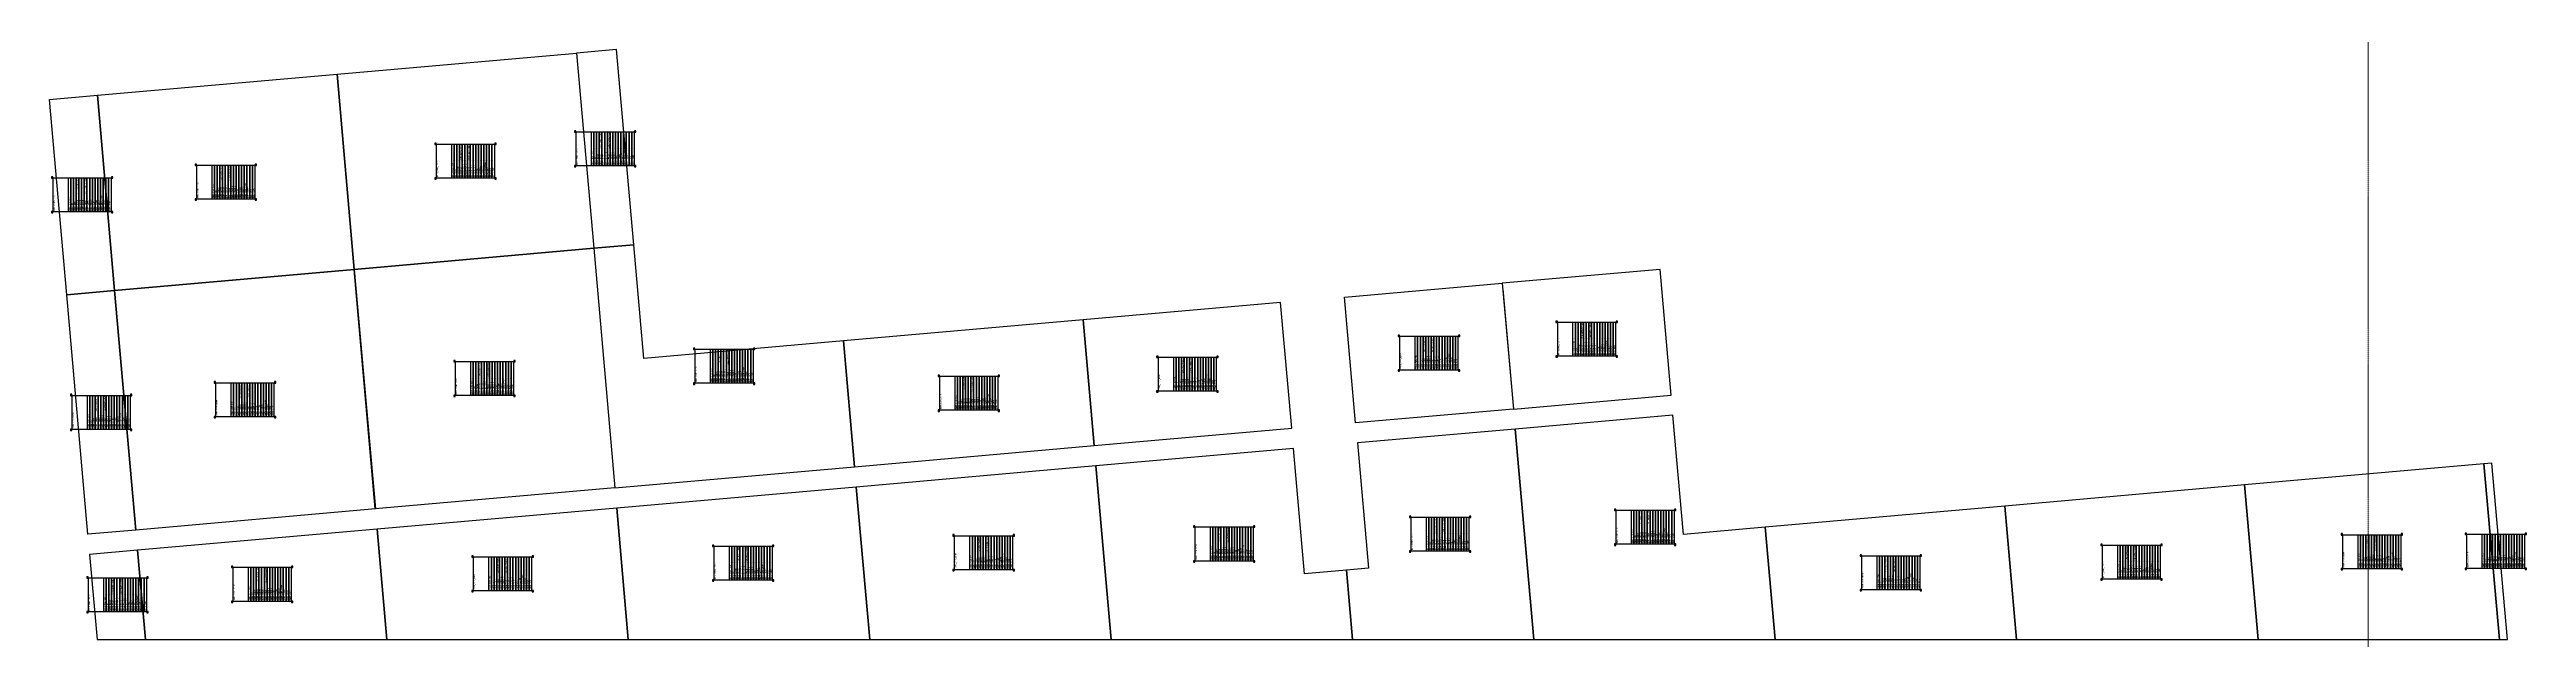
# Model space of a CAD drawing. Header units: millimetres. Extents: x -70132 to 394080, y -1879526 to 121974.
# Drawn here: x 58790 to 71148, y -259121 to -256177 of the extents above; entities that cross this region are included whole.
import ezdxf
from ezdxf.enums import TextEntityAlignment as Align

# ---------------------------------------------------------------- set-up
doc = ezdxf.new("R2010")
doc.units = ezdxf.units.MM
doc.linetypes.add('DPA_Grid _ Level 100', pattern=[10, 5.5, -1.6, 1.3, -1.6])
for name, color, linetype in [('009 - AHP_06_DATA_TEXT', 3, 'Continuous'), ('009 - AHP_06_PANEL_MAIN_COLOR_1', 3, 'Continuous'), ('C0x_300HK_CODE_DEF_SUB', 250, 'Continuous')]:
    doc.layers.add(name, color=color, linetype=linetype)
doc.layers.add('S-GRID', color=251, linetype='Continuous', lineweight=9)
doc.layers.add('S-GRID-IDEN', color=3, linetype='Continuous', lineweight=50)
doc.styles.add('Arial', font='arial.ttf', dxfattribs={"height": 1500})

# ---------------------------------------------------------------- blocks, each defined once
blk = doc.blocks.new('*U558')
blk.add_lwpolyline([(0, 0), (1200, 0), (1200, 630), (0, 630)], close=True)
blk = doc.blocks.new('*U559')
blk.add_lwpolyline([(0, 0), (990, 0), (990, 630), (0, 630)], close=True)
blk = doc.blocks.new('*U557')
blk.add_lwpolyline([(0, 0), (1200, 0), (1200, 1200), (0, 1200)], close=True)
blk = doc.blocks.new('*U561')
blk.add_lwpolyline([(0, 0), (1200, 0), (1200, 978), (0, 978)], close=True)
blk = doc.blocks.new('*U564')
blk.add_lwpolyline([(0, 0), (240, 0), (240, 1200), (0, 1200)], close=True)
blk = doc.blocks.new('*U563')
blk.add_lwpolyline([(0, 0), (240, 0), (240, 978), (0, 978)], close=True)
blk = doc.blocks.new('*U560')
blk.add_lwpolyline([(0, 0), (790, 0), (790, 630), (0, 630)], close=True)
blk = doc.blocks.new('*U562')
blk.add_lwpolyline([(0, 0), (200, 0), (200, 978), (0, 978)], close=True)
blk = doc.blocks.new('000_CKST-FAMELINE_CEILING06_CODE_PANEL')
at = {"layer": 'C0x_300HK_CODE_DEF_SUB', "color": 0}
for points in [[(-3000, 4885), (-2775, 4885), (-2775, 5110), (-3000, 5110)], [(-2775, 1435), (2775, 1435), (2775, 4885), (-2775, 4885)], [(2775, 4885), (3000, 4885), (3000, 5110), (2775, 5110)], [(-2775, 1885), (2775, 1885), (2775, 2335), (-2775, 2335)], [(-2775, 1435), (2775, 1435), (2775, 1885), (-2775, 1885)], [(-2775, 985), (2775, 985), (2775, 1435), (-2775, 1435)], [(-2775, 535), (2775, 535), (2775, 985), (-2775, 985)], [(-2775, 85), (2775, 85), (2775, 535), (-2775, 535)], [(-2775, -365), (2775, -365), (2775, 85), (-2775, 85)], [(-2775, -815), (2775, -815), (2775, -365), (-2775, -365)], [(-2775, -1265), (2775, -1265), (2775, -815), (-2775, -815)], [(-2775, -1715), (2775, -1715), (2775, -1265), (-2775, -1265)], [(-2775, -2165), (2775, -2165), (2775, -1715), (-2775, -1715)], [(-2775, -2615), (2775, -2615), (2775, -2165), (-2775, -2165)], [(-2775, -3065), (2775, -3065), (2775, -2615), (-2775, -2615)], [(-2775, -3515), (2775, -3515), (2775, -3065), (-2775, -3065)], [(-2775, -3965), (2775, -3965), (2775, -3515), (-2775, -3515)], [(-2775, -4415), (2775, -4415), (2775, -3965), (-2775, -3965)], [(-3000, -5110), (-2775, -5110), (-2775, -4885), (-3000, -4885)], [(-2775, -4865), (2775, -4865), (2775, -4415), (-2775, -4415)], [(2775, -5110), (3000, -5110), (3000, -4885), (2775, -4885)]]:
    blk.add_lwpolyline(points, close=True, dxfattribs=at)
at = {"layer": 'C0x_300HK_CODE_DEF_SUB', "color": 0, "style": 'Arial'}
for s, p in [('panel_code_name', (-2625, 4580)), (':', (17, 4580)), ('panel_matt_type', (-2625, 2030)), ('panel_no', (-2625, 1580)), ('panel_name', (-2625, 1130)), ('panel_length', (-2625, 680)), ('panel_length_1', (-2625, 230)), ('panel_length_2', (-2625, -220)), (':', (17, 2030)), (':', (17, 1580)), (':', (17, 1130)), (':', (17, 680)), (':', (17, 211)), ('panel_width', (-2625, -670)), ('panel_width_2', (-2625, -1120)), ('panel_width_3', (-2625, -1570)), ('panel_color', (-2625, -2020)), ('panel_shape', (-2625, -2470)), ('panel_add-on', (-2625, -2920)), ('panel_date-create', (-2625, -3370)), ('panel_station', (-2625, -3820)), ('panel_level', (-2625, -4270)), (':', (17, -220)), (':', (17, -670)), (':', (17, -1120)), (':', (17, -1570)), (':', (17, -2020)), (':', (17, -2470)), (':', (17, -2920)), (':', (17, -3370)), (':', (17, -3820)), (':', (17, -4270)), ('panel_zone', (-2625, -4720)), (':', (17, -4720))]:
    blk.add_text(s, height=225, dxfattribs=at).set_placement(p)
blk.add_attdef('panel_code_name', text='', height=225, dxfattribs=at).set_placement((179, 4805), align=Align.TOP_LEFT)
for tag, p in [('panel_matt_type', (179, 2030)), ('panel_no', (179, 1580)), ('panel_name', (179, 1130)), ('panel_length', (179, 680)), ('panel_length_2', (179, 230)), ('panel_length_3', (179, -220)), ('panel_width', (179, -670)), ('panel_width_2', (179, -1120)), ('panel_width_3', (179, -1570)), ('panel_color', (179, -2020)), ('panel_shape', (179, -2470)), ('panel_add-on', (179, -2920)), ('panel_date-create', (179, -3370)), ('panel_station', (179, -3820)), ('panel_level', (179, -4270)), ('panel_zone', (179, -4720))]:
    blk.add_attdef(tag, p, '', height=225, dxfattribs=at)
blk = doc.blocks.new('Grid - 100 Scale-586761-MULTIPURPOSE LEVEL - REFLECTED CEILING')
at = {"layer": 'S-GRID-IDEN'}
blk.add_circle((0, 0), 4.5, dxfattribs=at)
blk = doc.blocks.new('A$C6d7102a0')
at = {"layer": 'S-GRID', "linetype": 'DPA_Grid _ Level 100'}
for p, q in [((-49860, -18460), (-49860, 82732)), ((-44200, -18460), (-44200, 82732)), ((-34700, -18460), (-34700, 82732)), ((-21200, -18460), (-21200, 82732)), ((-12500, -18460), (-12500, 82732)), ((0, -18460), (0, 82732)), ((13000, -18460), (13000, 82732)), ((24400, -18460), (24400, 82732)), ((35289, -18460), (35289, 82732)), ((46689, -18460), (46689, 82732)), ((58600, -18460), (58600, 82732)), ((70000, -18460), (70000, 82732)), ((81400, -18460), (81400, 82732)), ((92800, -18460), (92800, 82732)), ((104200, -18460), (104200, 82732)), ((115600, -18460), (115600, 82732)), ((127000, -18460), (127000, 82732)), ((138400, -18460), (138400, 82732)), ((149800, -18460), (149800, 82732)), ((161200, -18460), (161200, 82732)), ((172600, -18460), (172600, 82732)), ((185100, -18460), (185100, 82732)), ((195400, -18460), (195400, 82732)), ((205400, -18460), (205400, 82732)), ((242552, 7930), (-80511, 7930)), ((242552, 0), (-80511, 0)), ((242552, -9385), (-80511, -9385))]:
    blk.add_line(p, q, dxfattribs=at)
at = {"layer": 'S-GRID-IDEN', "xscale": 499.9999999999994, "yscale": 499.9999999999994, "zscale": 499.9999999999994}
for p in [(-49860, 84982), (-44200, 84982), (-34700, 84982), (-21200, 84982), (-12500, 84982), (0, 84982), (13000, 84982), (24400, 84982), (35800, 84982), (47200, 84982), (58600, 84982), (70000, 84982), (81400, 84982), (92800, 84982), (104200, 84982), (115600, 84982), (127000, 84982), (138400, 84982), (149800, 84982), (161200, 84982), (172600, 84982), (185100, 84982), (195400, 84982), (205400, 84982)]:
    blk.add_blockref('Grid - 100 Scale-586761-MULTIPURPOSE LEVEL - REFLECTED CEILING', p, dxfattribs=at)
at = {"layer": 'S-GRID-IDEN', "xscale": 499.9999999999997, "yscale": 499.9999999999997, "zscale": 499.9999999999997, "rotation": 90}
for p in [(-82761, 7930), (-82761, 0), (-82761, -9385)]:
    blk.add_blockref('Grid - 100 Scale-586761-MULTIPURPOSE LEVEL - REFLECTED CEILING', p, dxfattribs=at)
at = {"layer": 'S-GRID-IDEN', "lineweight": 9, "char_height": 2000, "attachment_point": 1, "style": 'Arial'}
for s, insert, width in [('1', (-50676, 86061), 1883.97), ('2', (-45016, 86061), 1883.97), ('3', (-35516, 86061), 1883.97), ('4', (-22016, 86061), 1883.97), ('5', (-13316, 86061), 1883.97), ('6', (-816, 86061), 1883.97), ('7', (12184, 86061), 1883.97), ('8', (23584, 86061), 1883.97), ('9', (34984, 86061), 1883.97), ('10', (45606, 86061), 3767.93), ('11', (57006, 86061), 3767.93), ('12', (68406, 86061), 3767.93), ('13', (79806, 86061), 3767.93), ('14', (91206, 86061), 3767.93), ('15', (102606, 86061), 3767.93), ('16', (114006, 86061), 3767.93), ('17', (125406, 86061), 3767.93), ('18', (136806, 86061), 3767.93), ('19', (148206, 86061), 3767.93), ('20', (159606, 86061), 3767.93), ('21', (171006, 86061), 3767.93), ('22', (183506, 86061), 3767.93), ('23', (193806, 86061), 3767.93), ('24', (203806, 86061), 3767.93), ('A', (-83760, 8949), 2284.81), ('B', (-83760, 1019), 2284.81), ('C', (-83825, -8366), 2445.15)]:
    blk.add_mtext(s, dxfattribs=dict(at, insert=insert, width=width))

msp = doc.modelspace()

# ---------------------------------------------------------------- linework, layer by layer
at = {"layer": '009 - AHP_06_PANEL_MAIN_COLOR_1'}
msp.add_line((66040.8, -257373.7), (66093.4, -257971.5), dxfattribs=at)
for points in [[(62750.7, -257631.8), (61754.5, -257719.5), (61704.5, -257151.7), (61505.3, -257169.3), (61610.5, -258364.6), (62805.9, -258259.4)], [(67349.9, -258560.9), (66941.5, -258596.8), (66889.1, -258001.8), (66102.2, -258071.1), (66194.6, -259121.3), (67399.3, -259121.3)], [(66102.2, -258071.1), (65315.2, -258140.4), (65370.2, -258765.3), (65260.6, -258774.9), (65291.1, -259121.3), (66194.6, -259121.3)], [(64010.2, -258255.3), (62814.8, -258360.5), (62881.8, -259121.3), (64086.4, -259121.3)], [(65260.6, -258774.9), (65050.9, -258793.4), (64995.9, -258168.5), (64010.2, -258255.3), (64086.4, -259121.3), (65291.1, -259121.3)], [(70936.1, -258245.2), (69740.7, -258350.4), (69808.6, -259121.3), (71013.2, -259121.3)], [(70975.9, -258241.7), (70936.1, -258245.2), (71013.2, -259121.3), (71053.4, -259121.3)], [(62814.8, -258360.5), (61619.4, -258465.8), (61677.2, -259121.3), (62881.8, -259121.3)], [(69740.7, -258350.4), (68545.3, -258455.6), (68603.9, -259121.3), (69808.6, -259121.3)], [(61619.4, -258465.8), (60424.1, -258571), (60472.5, -259121.3), (61677.2, -259121.3)], [(68545.3, -258455.6), (67349.9, -258560.9), (67399.3, -259121.3), (68603.9, -259121.3)], [(60424.1, -258571), (59228.7, -258676.3), (59267.9, -259121.3), (60472.5, -259121.3)], [(59228.7, -258676.3), (58989.6, -258697.3), (59026.9, -259121.3), (59267.9, -259121.3)]]:
    msp.add_lwpolyline(points, close=True, dxfattribs=at)

# ---------------------------------------------------------------- block references
msp.add_blockref('A$C6d7102a0', (57358.6, -268613.8))
at = {"layer": '009 - AHP_06_DATA_TEXT', "xscale": 0.03, "yscale": 0.03, "zscale": 0.03, "rotation": 90}
for p, values in [((60864.7, -256734.8), {'panel_length': '1281.15226101478', 'panel_width': '1079.47852146821'}), ((61562, -256673.4), {'panel_length': '285.005868295928', 'panel_width': '991.772396977234'}), ((59669.3, -256840), {'panel_length': '1281.15226101478', 'panel_width': '1079.47852146821'}), ((58952.1, -256903.2), {'panel_length': '324.851724004679', 'panel_width': '995.280641956837'}), ((66459.2, -257623), {'panel_length': '842.210508677206', 'panel_width': '696.860065760731'}), ((62155.6, -257758.2), {'panel_length': '1300.62302065175', 'panel_width': '1212.91689616081'}), ((65672.3, -257692.3), {'panel_length': '842.210508677199', 'panel_width': '696.860065760731'}), ((60960.2, -257819.6), {'panel_length': '1300.62302065177', 'panel_width': '1300.62302065178'}), ((64466.8, -257796.9), {'panel_length': '1041.43978722097', 'panel_width': '714.40129065892'}), ((59047.6, -257988), {'panel_length': '344.322483641656', 'panel_width': '1216.42514114044'}), ((59764.8, -257924.8), {'panel_length': '1300.62302065177', 'panel_width': '1300.62302065178'}), ((63376, -257893), {'panel_length': '1250.63052969192', 'panel_width': '732.819576802023'}), ((65727.6, -258596.2), {'panel_length': '934.045219873311', 'panel_width': '1050.24279585661'}), ((66750.7, -258561.6), {'panel_length': '1297.11128288321', 'panel_width': '1119.53063420448'}), ((62250.6, -258740.9), {'panel_length': '1262.36121770809', 'panel_width': '760.806737763982'}), ((63450.6, -258688.3), {'panel_length': '1271.62776446808', 'panel_width': '866.054087153112'}), ((64650.6, -258644.9), {'panel_length': '1280.89431122807', 'panel_width': '952.842698938388'}), ((69176.9, -258735.9), {'panel_length': '1263.25248361332', 'panel_width': '770.90260808228'}), ((70376.9, -258683.3), {'panel_length': '1272.51665957971', 'panel_width': '876.123030532588'}), ((70994.7, -258681.5), {'panel_length': '117.293358124094', 'panel_width': '879.628134036029'}), ((59850.6, -258846.2), {'panel_length': '1243.82812418835', 'panel_width': '550.312038985663'}), ((61050.6, -258793.5), {'panel_length': '1253.09467094811', 'panel_width': '655.559388374822'}), ((67976.9, -258788.5), {'panel_length': '1253.98830764694', 'panel_width': '665.682185631973'}), ((59128.7, -258898.8), {'panel_length': '278.261040418176', 'panel_width': '445.064689596504'})]:
    msp.add_blockref('000_CKST-FAMELINE_CEILING06_CODE_PANEL', p, dxfattribs=at).add_auto_attribs(values)
at = {"layer": '009 - AHP_06_PANEL_MAIN_COLOR_1'}
for name, p, rotation in [('*U562', (61505.3, -257169.3), 5.031655774561479), ('*U560', (66093.4, -257971.5), 5.031655774561444), ('*U558', (62805.9, -258259.4), 5.031655774561444), ('*U559', (64001.3, -258154.1), 5.031655774561444)]:
    msp.add_blockref(name, p, dxfattribs=dict(at, rotation=rotation))
at = {"layer": '009 - AHP_06_PANEL_MAIN_COLOR_1', "xscale": -1, "rotation": 5.031655774561478}
for name, p in [('*U561', (60309.9, -257274.5)), ('*U561', (61505.3, -257169.3)), ('*U563', (59114.5, -257379.8)), ('*U557', (61610.5, -258364.6)), ('*U557', (60415.2, -258469.9)), ('*U564', (59219.8, -258575.1)), ('*U560', (66093.4, -257971.5))]:
    msp.add_blockref(name, p, dxfattribs=at)

doc.saveas('drawing.dxf')
